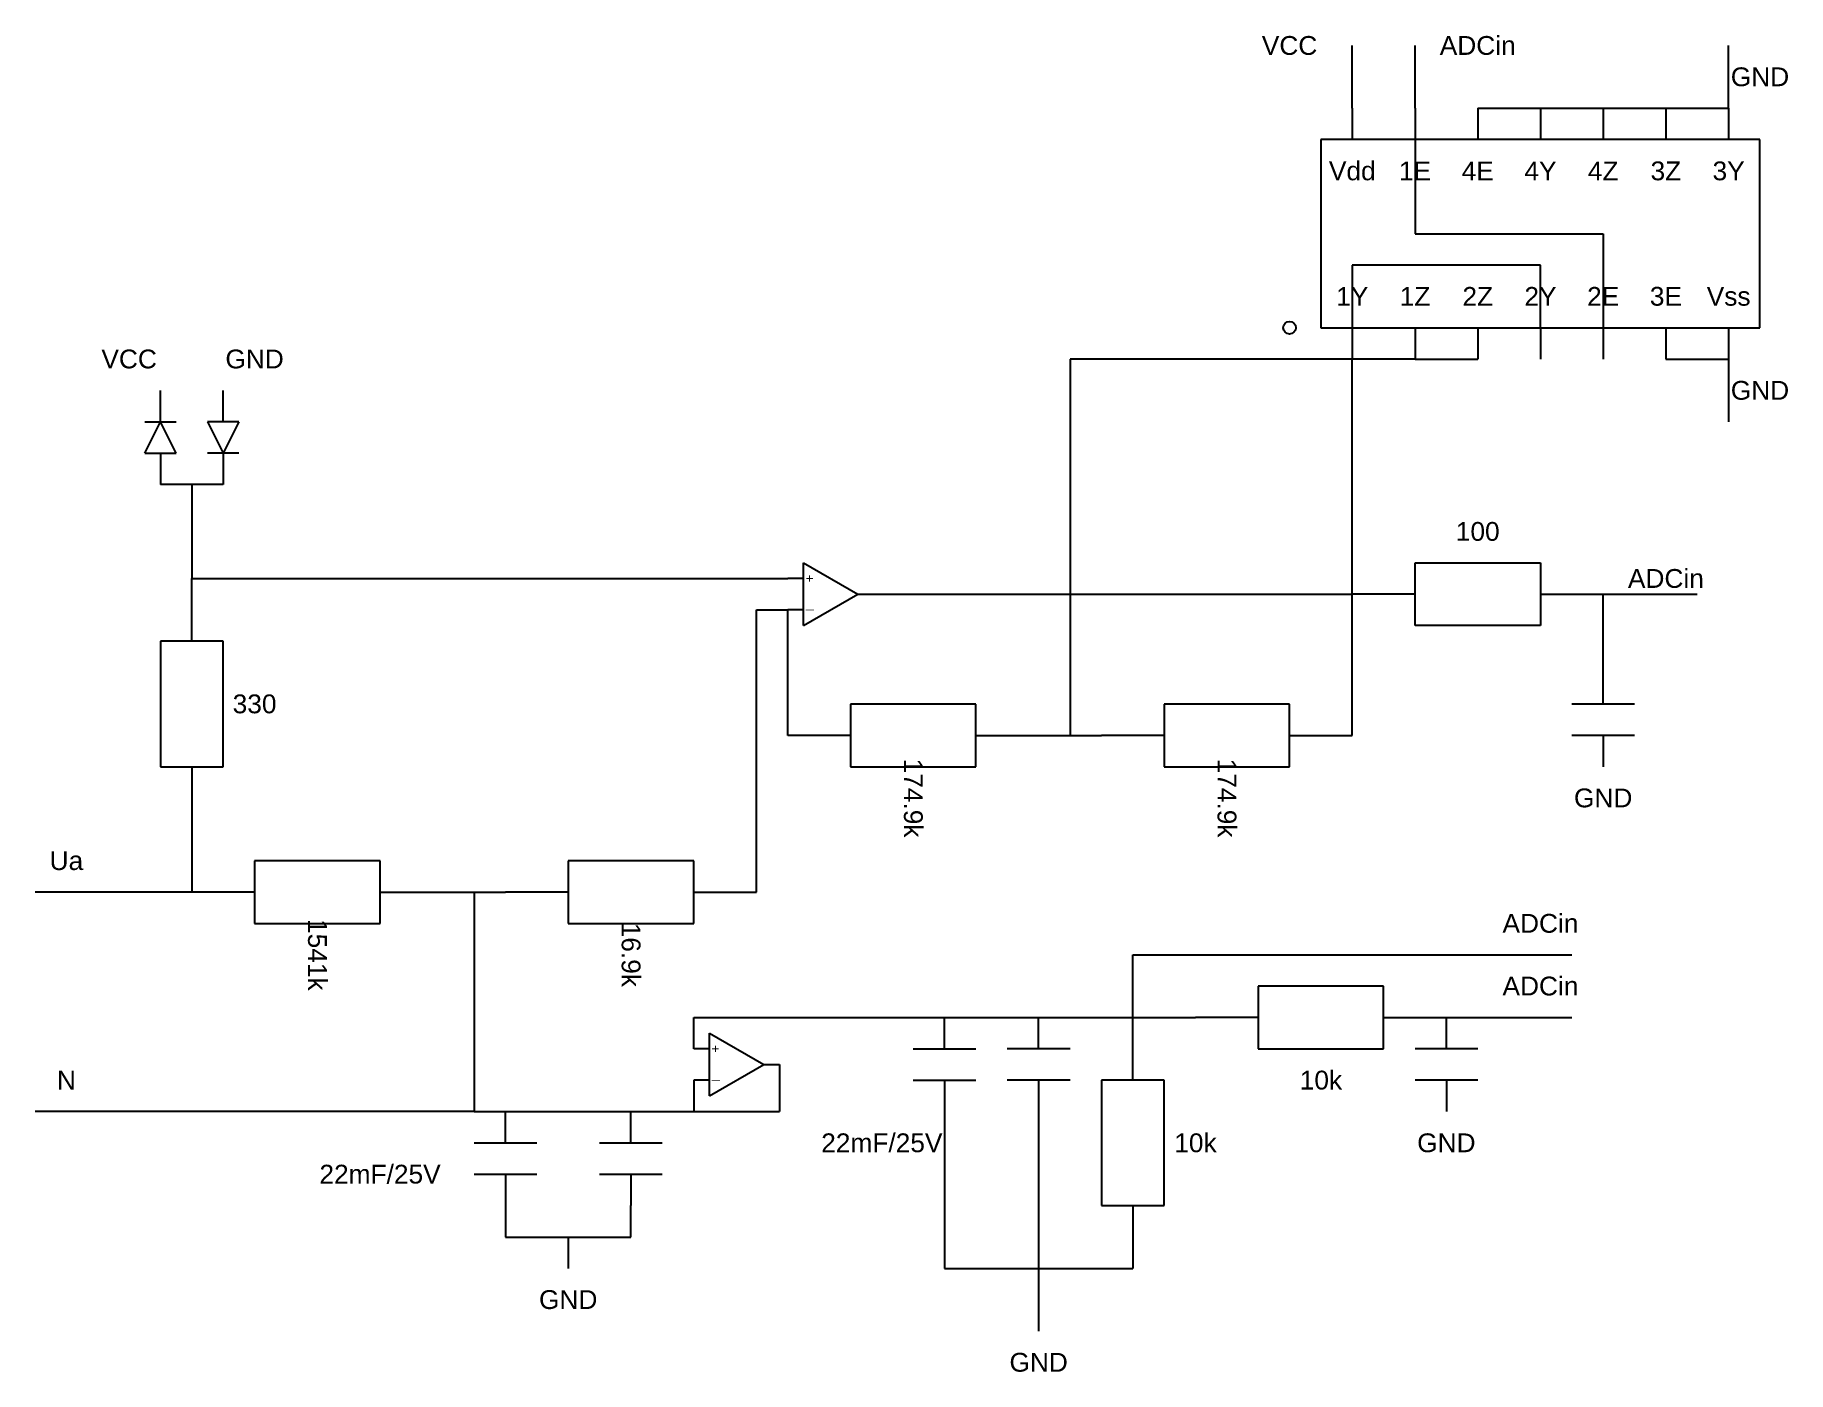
# Model space of a CAD drawing. Header units: inches. Extents: x 2802 to 4152, y -2757 to 2462.
# Drawn here: x 3572.5 to 3712.2, y -463.3 to -356.7 of the extents above; entities that cross this region are included whole.
import ezdxf

# ---------------------------------------------------------------- set-up
doc = ezdxf.new("R2010")
doc.units = ezdxf.units.IN
doc.header["$MEASUREMENT"] = 0
doc.layers.add('1', color=1, linetype='Continuous')
doc.layers.add('2', color=5, linetype='Continuous')
doc.styles.get("Standard").update_dxf_attribs({"font": 'arial.ttf'})

msp = doc.modelspace()

# ---------------------------------------------------------------- texts
at = {"char_height": 1.5, "attachment_point": 5}
for s, insert in [('VCC', (3672.5, -357.5)), ('ADCin', (3687.5, -357.5)), ('GND', (3710, -360)), ('Vdd', (3677.5, -367.5)), ('1E', (3682.5, -367.5)), ('4E', (3687.5, -367.5)), ('4Y', (3692.5, -367.5)), ('4Z', (3697.5, -367.5)), ('3Z', (3702.5, -367.5)), ('3Y', (3707.5, -367.5)), ('1Y', (3677.5, -377.5)), ('1Z', (3682.5, -377.5)), ('2Z', (3687.5, -377.5)), ('2Y', (3692.5, -377.5)), ('2E', (3697.5, -377.5)), ('3E', (3702.5, -377.5)), ('Vss', (3707.5, -377.5)), ('VCC', (3580, -382.5)), ('GND', (3590, -382.5)), ('GND', (3710, -385)), ('ADCin', (3702.5, -400)), ('330', (3590, -410)), ('GND', (3697.5, -417.5)), ('Ua', (3575, -422.5)), ('ADCin', (3692.5, -427.5)), ('ADCin', (3692.5, -432.5)), ('N', (3575, -440)), ('10k', (3675, -440)), ('22mF/25V', (3640, -445)), ('10k', (3665, -445)), ('GND', (3685, -445)), ('22mF/25V', (3600, -447.5)), ('GND', (3615, -457.5)), ('GND', (3652.5, -462.5))]:
    msp.add_mtext_dynamic_manual_height_columns(s, width=5, gutter_width=1, heights=[0], dxfattribs=dict(at, insert=insert))
at = {"attachment_point": 5}
for s, width, insert, char_height, rotation in [('100', 5, (3687.5, -396.25), 1.5, 359.9998), ('+', 1, (3634.25, -400), 0.75, 270), ('|', 1, (3634.25, -402.5), 0.5, 270), ('174.9k', 5, (3642.5, -417.5), 1.5, 270), ('174.9k', 5, (3667.5, -417.5), 1.5, 270), ('1541k', 5, (3595, -430), 1.5, 270), ('16.9k', 5, (3620, -430), 1.5, 270), ('+', 1, (3626.75, -437.5), 0.75, 270), ('|', 1, (3626.75, -440), 0.5, 270)]:
    msp.add_mtext_dynamic_manual_height_columns(s, width=width, gutter_width=1, heights=[0], dxfattribs=dict(at, insert=insert, char_height=char_height, rotation=rotation))

# ---------------------------------------------------------------- linework, layer by layer
for p, q in [((3677.5, -362.5), (3677.5, -365)), ((3682.5, -362.5), (3682.5, -365)), ((3687.5, -362.5), (3687.5, -365)), ((3692.5, -362.5), (3692.5, -365)), ((3697.5, -362.5), (3697.5, -365)), ((3702.5, -362.5), (3702.5, -365)), ((3707.5, -362.5), (3707.5, -365)), ((3675, -365), (3675, -380)), ((3710, -365), (3675, -365)), ((3710, -380), (3710, -365)), ((3675, -380), (3710, -380)), ((3677.5, -380), (3677.5, -382.5)), ((3682.5, -380), (3682.5, -382.5)), ((3687.5, -380), (3687.5, -382.5)), ((3692.5, -380), (3692.5, -382.5)), ((3697.5, -380), (3697.5, -382.5)), ((3702.5, -380), (3702.5, -382.5)), ((3707.5, -380), (3707.5, -382.5)), ((3582.5, -387.5), (3582.5, -385)), ((3587.5, -387.5), (3587.5, -385)), ((3581.25, -387.5), (3583.75, -387.5)), ((3581.25, -390), (3582.5, -387.5)), ((3583.75, -390), (3582.5, -387.5)), ((3588.75, -387.5), (3586.25, -387.5)), ((3586.25, -387.5), (3587.5, -390)), ((3588.75, -387.5), (3587.5, -390)), ((3581.25, -390), (3583.75, -390)), ((3582.5, -390), (3582.5, -392.5)), ((3588.75, -390), (3586.25, -390)), ((3587.5, -390), (3587.5, -392.5)), ((3587.5, -392.5), (3582.5, -392.5)), ((3585, -392.5), (3585, -395)), ((3633.75, -403.75), (3633.75, -398.75)), ((3633.75, -398.75), (3638.08, -401.25)), ((3682.5, -403.75), (3682.5, -398.75)), ((3682.5, -398.75), (3692.5, -398.75)), ((3692.5, -398.75), (3692.5, -403.75)), ((3585, -405), (3585, -400)), ((3633.75, -400), (3632.5, -400)), ((3633.75, -403.75), (3638.08, -401.25)), ((3638.08, -401.25), (3639.33, -401.25)), ((3682.5, -401.25), (3677.5, -401.25)), ((3692.5, -401.25), (3697.5, -401.25)), ((3633.75, -402.5), (3632.5, -402.5)), ((3692.5, -403.75), (3682.5, -403.75)), ((3587.5, -405), (3582.5, -405)), ((3582.5, -405), (3582.5, -415)), ((3587.5, -415), (3587.5, -405)), ((3697.5, -410), (3697.5, -407.5)), ((3637.5, -410), (3637.5, -415)), ((3647.5, -410), (3637.5, -410)), ((3647.5, -415), (3647.5, -410)), ((3662.5, -410), (3662.5, -415)), ((3672.5, -410), (3662.5, -410)), ((3672.5, -415), (3672.5, -410)), ((3700, -410), (3695, -410)), ((3637.5, -412.5), (3632.5, -412.5)), ((3647.5, -412.5), (3652.5, -412.5)), ((3662.5, -412.5), (3657.5, -412.5)), ((3672.5, -412.5), (3677.5, -412.5)), ((3700, -412.5), (3695, -412.5)), ((3697.5, -412.5), (3697.5, -415)), ((3582.5, -415), (3587.5, -415)), ((3585, -415), (3585, -420)), ((3637.5, -415), (3647.5, -415)), ((3662.5, -415), (3672.5, -415)), ((3590, -422.5), (3590, -427.5)), ((3600, -422.5), (3590, -422.5)), ((3600, -427.5), (3600, -422.5)), ((3615, -422.5), (3615, -427.5)), ((3625, -422.5), (3615, -422.5)), ((3625, -427.5), (3625, -422.5)), ((3590, -425), (3585, -425)), ((3600, -425), (3605, -425)), ((3615, -425), (3610, -425)), ((3625, -425), (3630, -425)), ((3590, -427.5), (3600, -427.5)), ((3615, -427.5), (3625, -427.5)), ((3680, -432.5), (3670, -432.5)), ((3670, -432.5), (3670, -437.5)), ((3680, -437.5), (3680, -432.5)), ((3645, -437.5), (3645, -435)), ((3652.5, -437.5), (3652.5, -435)), ((3660, -440), (3660, -435)), ((3670, -435), (3665, -435)), ((3680, -435), (3685, -435)), ((3685, -437.5), (3685, -435)), ((3626.25, -441.25), (3626.25, -436.25)), ((3626.25, -436.25), (3630.58, -438.75)), ((3626.25, -437.5), (3625, -437.5)), ((3642.5, -437.5), (3647.5, -437.5)), ((3655, -437.5), (3650, -437.5)), ((3670, -437.5), (3680, -437.5)), ((3687.5, -437.5), (3682.5, -437.5)), ((3626.25, -440), (3625, -440)), ((3626.25, -441.25), (3630.58, -438.75)), ((3630.58, -438.75), (3631.83, -438.75)), ((3642.5, -440), (3647.5, -440)), ((3645, -440), (3645, -442.5)), ((3655, -440), (3650, -440)), ((3652.5, -440), (3652.5, -442.5)), ((3662.5, -440), (3657.5, -440)), ((3657.5, -440), (3657.5, -450)), ((3662.5, -450), (3662.5, -440)), ((3687.5, -440), (3682.5, -440)), ((3685, -440), (3685, -442.5)), ((3610, -445), (3610, -442.5)), ((3620, -445), (3620, -442.5)), ((3607.5, -445), (3612.5, -445)), ((3617.5, -445), (3622.5, -445)), ((3607.5, -447.5), (3612.5, -447.5)), ((3610, -447.5), (3610, -450)), ((3617.5, -447.5), (3622.5, -447.5)), ((3620, -447.5), (3620, -450)), ((3657.5, -450), (3662.5, -450)), ((3660, -450), (3660, -455))]:
    msp.add_line(p, q)
msp.add_circle((3672.5, -380), 0.5)
at = {"layer": '1'}
for p, q in [((3677.5, -362.5), (3677.5, -357.5)), ((3682.5, -362.5), (3682.5, -357.5)), ((3707.5, -362.5), (3707.5, -357.5)), ((3687.5, -362.5), (3707.5, -362.5)), ((3682.5, -365), (3682.5, -372.5)), ((3682.5, -372.5), (3697.5, -372.5)), ((3697.5, -372.5), (3697.5, -380)), ((3692.5, -375), (3677.5, -375)), ((3677.5, -375), (3677.5, -380)), ((3692.5, -380), (3692.5, -375)), ((3677.5, -402.5), (3677.5, -382.5)), ((3702.5, -382.5), (3707.5, -382.5)), ((3707.5, -382.5), (3707.5, -387.5)), ((3585, -395), (3585, -400)), ((3585, -400), (3632.5, -400)), ((3639.33, -401.25), (3677.5, -401.25)), ((3677.5, -412.5), (3677.5, -401.25)), ((3697.5, -407.5), (3697.5, -401.25)), ((3697.5, -401.25), (3705, -401.25)), ((3630, -425), (3630, -402.5)), ((3630, -402.5), (3632.5, -402.5)), ((3632.5, -412.5), (3632.5, -402.5)), ((3652.5, -412.5), (3657.5, -412.5)), ((3585, -420), (3585, -425)), ((3585, -425), (3572.5, -425)), ((3605, -425), (3610, -425)), ((3607.5, -425), (3607.5, -442.5)), ((3660, -435), (3660, -430)), ((3660, -430), (3695, -430)), ((3625, -437.5), (3625, -435)), ((3625, -435), (3665, -435)), ((3685, -435), (3695, -435)), ((3625, -440), (3625, -442.5)), ((3631.83, -438.75), (3631.83, -442.5)), ((3607.5, -442.5), (3572.5, -442.5)), ((3607.5, -442.5), (3625, -442.5)), ((3625, -442.5), (3631.83, -442.5)), ((3645, -442.5), (3645, -455)), ((3652.5, -442.5), (3652.5, -455)), ((3610, -450), (3610, -452.5)), ((3620, -452.5), (3620, -450)), ((3610, -452.5), (3620, -452.5)), ((3615, -452.5), (3615, -455)), ((3645, -455), (3652.5, -455)), ((3652.5, -455), (3660, -455)), ((3652.5, -455), (3652.5, -460))]:
    msp.add_line(p, q, dxfattribs=at)
at = {"layer": '2'}
for p, q in [((3682.5, -382.5), (3655, -382.5)), ((3655, -382.5), (3655, -412.5)), ((3682.5, -382.5), (3687.5, -382.5))]:
    msp.add_line(p, q, dxfattribs=at)

msp.set_redraw_order([(e.dxf.handle, doc.entitydb.next_handle()) for e in msp.query("TEXT MTEXT ATTDEF DIMENSION ARC_DIMENSION")])  # texts and dimensions are drawn at this point

doc.saveas('drawing.dxf')
